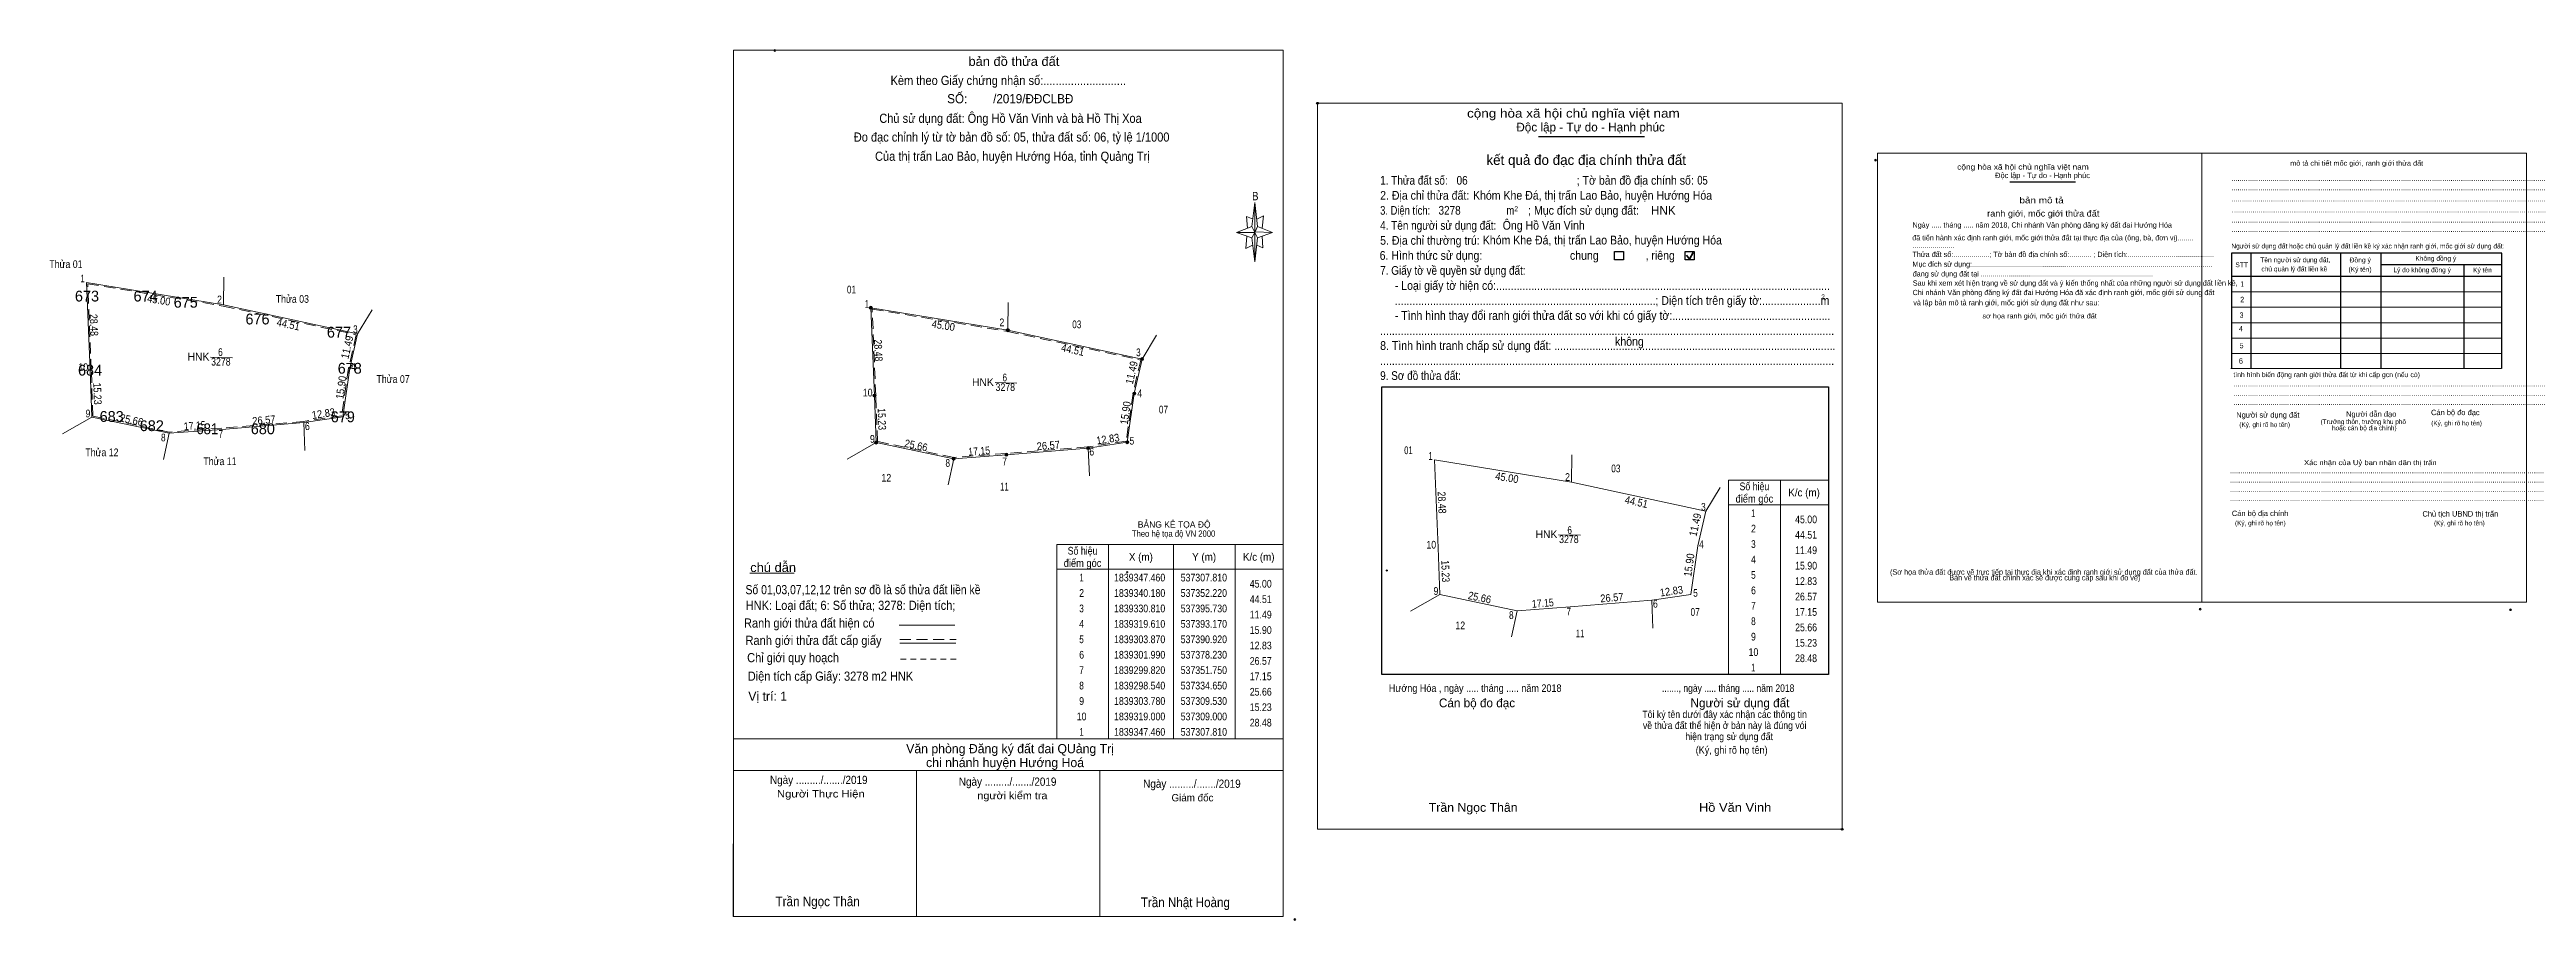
# Model space of a CAD drawing. Header units: metres. Extents: x 535588 to 538099, y 1839141 to 1840775.
# Drawn here: x 537296 to 538099, y 1839141 to 1839423 of the extents above; entities that cross this region are included whole.
import ezdxf
from ezdxf.enums import TextEntityAlignment as Align

# ---------------------------------------------------------------- set-up
doc = ezdxf.new("R2010")
doc.units = ezdxf.units.M
doc.header["$LTSCALE"] = 1.2
doc.header["$PDMODE"] = 32
doc.header["$PDSIZE"] = 0.6
doc.linetypes.add('MEDIUM_DASHED', pattern=[4.5, 3, -1.5])
doc.linetypes.add('SHORT_DASHED', pattern=[2.7, 1.5, -1.2])
for name, color, linetype, lineweight in [('1', 7, 'MEDIUM_DASHED', 13), ('11', 7, 'Continuous', 13), ('17', 7, 'Continuous', 13), ('2', 7, 'Continuous', 13), ('44', 7, 'Continuous', 13), ('5', 7, 'Continuous', 13), ('6', 7, 'Continuous', 13), ('63', 7, 'Continuous', 13), ('7', 7, 'Continuous', 25)]:
    doc.layers.add(name, color=color, linetype=linetype, lineweight=lineweight)
doc.layers.add('12', color=7, linetype='Continuous')
doc.layers.add('16', color=7, linetype='Continuous')

msp = doc.modelspace()

# ---------------------------------------------------------------- texts
at = {"layer": '1'}
for s, height, width, p in [('Thửa 01', 2.5, 0.85, (537301.175, 1839352.1)), ('Thửa 03', 2.5, 0.85, (537374.56, 1839340.83)), (' 01', 2.5, 0.8, (537555.415, 1839343.86)), ('03', 2.5, 0.8, (537628.8, 1839332.59)), ('6', 2.5, 0.8, (537351.235, 1839323.62)), ('3278', 2.5, 0.85, (537351.39, 1839320.5)), ('Thửa 07', 2.5, 0.85, (537407.21, 1839314.88)), ('6', 2.5, 0.8, (537605.475, 1839315.38)), ('3278', 2.5, 0.85, (537605.63, 1839312.26)), ('07', 2.5, 0.8, (537656.9, 1839304.97)), ('Thửa 12', 2.5, 0.85, (537312.84, 1839291.12)), ('01', 2.5, 0.75, (537736.305, 1839291.79)), ('Thửa 11', 2.5, 0.85, (537351.105, 1839288.24)), ('12', 2.5, 0.85, (537567.08, 1839282.88)), ('03', 2.5, 0.8, (537803.52, 1839285.91)), ('11', 2.5, 0.75, (537605.355, 1839280)), ('3278', 2.5, 0.85, (537788.3, 1839262.97)), ('6', 2.5, 0.8, (537788.545, 1839265.92)), ('(Sơ họa thửa đất được vẽ trực tiếp tại thực địa khi xác định ranh giới sử dụng đất của thửa đất.', 1.8, 0.9, (537942.235, 1839252.7)), (' Bản vẽ thửa đất chính xác sẽ được cung cấp sau khi đo vẽ)', 1.8, 0.85, (537942.23, 1839250.87)), ('12', 2.5, 0.85, (537753.09, 1839235.04)), ('07', 2.5, 0.8, (537829.22, 1839239.38)), ('11', 2.5, 0.75, (537791.945, 1839232.45))]:
    msp.add_text(s, height=height, dxfattribs=dict(at, width=width)).set_placement(p, align=Align.CENTER)
for p in [(537344.13, 1839322.12), (537598.37, 1839313.88), (537781.04, 1839264.59)]:
    msp.add_text('HNK', height=2.5, dxfattribs=at).set_placement(p, align=Align.CENTER)
for s, height, width, p in [('Hướng Hóa , ngày ..... tháng ..... năm 2018', 2.434, 0.9, (537729.92, 1839214.75)), ('Trần Ngọc Thân', 2.839, 1.05, (537742.88, 1839175.89)), ('Hồ Văn Vinh', 2.84, 1.1, (537830.45, 1839175.89))]:
    msp.add_text(s, height=height, dxfattribs=dict(at, width=width)).set_placement(p)
at = {"layer": '12'}
for s, p in [('673', (537308, 1839341.25)), ('674', (537327, 1839341.25)), ('675', (537340, 1839339.25)), ('676', (537363.27, 1839333.82)), ('677', (537389.66, 1839329.55)), ('684', (537309, 1839317.25)), ('678', (537393.17, 1839317.86)), ('683', (537316, 1839302.25)), ('682', (537329, 1839299.25)), ('680', (537364.995, 1839298.25)), ('679', (537390.92, 1839302.12))]:
    msp.add_text(s, height=3.5, dxfattribs=at).set_placement(p, align=Align.CENTER)
at = {"layer": '12', "width": 0.9}
msp.add_text('681', height=3.5, dxfattribs=at).set_placement((537346.995, 1839298.25), align=Align.CENTER)
at = {"layer": '16', "width": 0.9}
for s, p in [('Ngày ..... tháng ..... năm 2018, Chi nhánh Văn phòng đăng ký đất đai Hướng Hóa', (537899.67, 1839365.2)), (' đã tiến hành xác định ranh giới, mốc giới thửa đất tại thực địa của (ông, bà, đơn vị)........', (537898.94, 1839361.06)), ('Thửa đất số:..................; Tờ bản đồ địa chính số:........... ; Diện tích:...........................................', (537899.64, 1839355.67)), ('.....................', (537899.59, 1839358.66)), ('Mục đích sử dụng:........................................................................................................................', (537899.64, 1839352.5)), ('đang sử dụng đất tại ......................................................................................', (537899.73, 1839349.36)), ('Chi nhánh Văn phòng đăng ký đất đai Hướng Hóa đã xác định ranh giới, mốc giới sử dụng đất', (537899.69, 1839343.32)), ('Sau khi xem xét hiện trạng về sử dụng đất và ý kiến thống nhất của những người sử dụng đất liền kề,', (537899.76, 1839346.39)), (' và lập bản mô tả ranh giới, mốc giới sử dụng đất như sau:', (537899.28, 1839340.01))]:
    msp.add_text(s, height=1.7, dxfattribs=at).set_placement(p)
at = {"layer": '2'}
for s, height, width, p in [('cộng hòa xã hội chủ nghĩa việt nam', 1.756, 1.15, (537914.15, 1839383.98)), ('........................................................................................................................................................', 1.756, 0.9, (538002.99, 1839380.32)), ('........................................................................................................................................................', 1.756, 0.9, (538002.99, 1839377.31)), ('........................................................................................................................................................', 1.756, 0.9, (538003.06, 1839373.68)), ('........................................................................................................................................................', 1.756, 0.9, (538002.99, 1839366.81)), ('........................................................................................................................................................', 1.756, 0.9, (538002.99, 1839366.81)), ('........................................................................................................................................................', 1.756, 0.9, (538003.15, 1839370.13)), ('........................................................................................................................................................', 1.756, 0.9, (538002.99, 1839363.8)), ('STT', 1.555, 1.05, (538004.31, 1839352.37)), ('(Ký tên)', 1.555, 0.9, (538040.99, 1839350.87)), ('Đồng ý', 1.555, 1.05, (538041.33, 1839353.92)), ('Lý do không đồng ý', 1.555, 0.9, (538055.53, 1839350.72)), ('Ký tên', 1.555, 0.9, (538081.37, 1839350.66)), ('.......................................................................................................................................................', 1.756, 0.9, (538003.66, 1839313.73)), ('.......................................................................................................................................................', 1.756, 0.9, (538003.66, 1839310.72)), ('.......................................................................................................................................................', 1.756, 0.9, (538003.66, 1839307.71)), ('(Ký, ghi rõ họ tên)', 1.505, 0.9, (538005.6, 1839300.6)), ('(Ký, ghi rõ họ tên)', 1.505, 0.9, (538067.79, 1839301.1)), ('........................................................................................................................................................', 1.756, 0.9, (538002.53, 1839285.59)), ('........................................................................................................................................................', 1.756, 0.9, (538002.53, 1839282.58)), ('........................................................................................................................................................', 1.756, 0.9, (538002.53, 1839279.58)), ('........................................................................................................................................................', 1.756, 0.9, (538002.53, 1839276.57)), ('(Ký, ghi rõ họ tên)', 1.505, 0.9, (538004.19, 1839268.71)), ('(Ký, ghi rõ họ tên)', 1.505, 0.9, (538068.71, 1839268.71))]:
    msp.add_text(s, height=height, dxfattribs=dict(at, width=width)).set_placement(p)
for s, height, p in [('Độc lập - Tự do - Hạnh phúc', 1.756, (537926.44, 1839381.23)), ('Người sử dụng đất hoặc chủ quản lý đất liền kề ký xác nhận ranh giới, mốc giới sử dụng đất:', 1.555, (538003.01, 1839358.44)), ('Tên người sử dụng đất,', 1.555, (538012.39, 1839353.97)), ('chủ quản lý đất liền kề', 1.555, (538012.75, 1839351.01)), ('Không đồng ý', 1.555, (538062.65, 1839354.43)), ('tình hình biến động ranh giới thửa đất từ khi cấp gcn (nếu có)', 1.605, (538003.66, 1839316.74)), ('Người sử dụng đất', 1.756, (538004.59, 1839303.62)), ('Người dẫn đạo', 1.755, (538040.2, 1839303.9)), ('Cán bộ đo đạc', 1.752, (538067.73, 1839304.42)), ('Cán bộ địa chính', 1.756, (538003.17, 1839271.72)), ('Chủ tịch UBND thị trấn', 1.76, (538064.94, 1839271.56))]:
    msp.add_text(s, height=height, dxfattribs=at).set_placement(p)
for s, height, width, p in [('mô tả chi tiết mốc giới, ranh giới thửa đất', 1.605, 1.1, (538043.63, 1839385.27)), ('bản mô tả', 2.007, 1.2, (537941.49, 1839373.05)), ('ranh giới, mốc giới thửa đất', 2.007, 1.1, (537942.05, 1839368.78)), ('2', 1.756, 0.8, (538006.525, 1839341.01)), ('1', 1.756, 0.7, (538006.515, 1839346.02)), ('sơ họa ranh giới, mốc giới thửa đất', 1.605, 1.1, (537940.875, 1839335.77)), ('3', 1.756, 0.75, (538006.325, 1839335.97)), ('4', 1.756, 0.8, (538006.13, 1839331.59)), ('5', 1.756, 0.75, (538006.335, 1839326.08)), ('6', 1.756, 0.8, (538006.105, 1839321.11)), ('(Trưởng thôn, trưởng khu phố', 1.505, 0.9, (538045.77, 1839301.54)), ('hoặc cán bộ địa chính)', 1.505, 0.9, (538046.11, 1839299.53)), ('Xác nhận của Uỷ ban nhân dân thị trấn', 1.61, 1.15, (538048.05, 1839288.23))]:
    msp.add_text(s, height=height, dxfattribs=dict(at, width=width)).set_placement(p, align=Align.CENTER)
at = {"layer": '5'}
for s, height, width, p in [('Kèm theo Giấy chứng nhận số:...........................', 2.97, 0.9, (537606.6, 1839411.41)), ('bản đồ thửa đất', 2.97, 1.05, (537608.43, 1839417.58)), ('SỐ:        /2019/ĐĐCLBĐ', 2.97, 0.95, (537607.25, 1839405.48)), ('Chủ sử dụng đất: Ông Hồ Văn Vinh và bà Hồ Thị Xoa', 2.97, 0.9, (537607.33, 1839399.13)), ('Đo đạc chỉnh lý từ tờ bản đồ số: 05, thửa đất số: 06, tỷ lệ 1/1000 ', 2.97, 0.9, (537608.185, 1839393.05)), ('Của thị trấn Lao Bảo, huyện Hướng Hóa, tỉnh Quảng Trị', 2.97, 0.9, (537607.92, 1839386.84)), ('B', 2.728, 0.85, (537686.66, 1839374.04))]:
    msp.add_text(s, height=height, dxfattribs=dict(at, width=width)).set_placement(p, align=Align.CENTER)
at = {"layer": '6'}
for s, height, width, p in [('Ông Hồ Văn Vinh', 2.84, 0.9, (537766.84, 1839364.51)), ('Số 01,03,07,12,12 trên sơ đồ là số thửa đất liền kề', 2.97, 0.85, (537521.43, 1839246.4)), ('HNK: Loại đất; 6: Số thửa; 3278: Diện tích;', 2.97, 0.9, (537521.49, 1839241.32)), ('Diện tích cấp Giấy: 3278 m2 HNK', 2.97, 0.9, (537522.16, 1839218.36))]:
    msp.add_text(s, height=height, dxfattribs=dict(at, width=width)).set_placement(p)
for s, height, p in [('HNK', 2.84, (537814.9, 1839369.34)), ('Vị trí: 1', 2.97, (537522.33, 1839211.86))]:
    msp.add_text(s, height=height, dxfattribs=at).set_placement(p)
for s, height, p in [('BẢNG KÊ TỌA ĐỘ', 2.062, (537660.375, 1839267.96)), (' Văn phòng Đăng ký đất đai QUảng Trị', 2.97, (537606.63, 1839194.87)), ('chi nhánh huyện Hướng Hoá', 2.97, (537605.56, 1839190.37)), ('Giám đốc', 2.376, (537666.315, 1839179.28))]:
    msp.add_text(s, height=height, dxfattribs=at).set_placement(p, align=Align.CENTER)
for s, height, width, p in [('Theo hệ tọa độ VN 2000', 2.062, 0.9, (537660.175, 1839265)), ('chú dẫn', 2.97, 1.05, (537530.385, 1839253.59)), ('Ranh giới thửa đất hiện có ', 2.97, 0.9, (537542.585, 1839235.58)), ('Ranh giới thửa đất cấp giấy', 2.97, 0.9, (537543.485, 1839229.96)), ('Chỉ giới quy hoạch', 2.97, 0.9, (537536.84, 1839224.37)), ('Ngày ........./......./2019', 2.67, 0.9, (537545.18, 1839184.9)), ('Người Thực Hiện', 2.38, 1.15, (537545.845, 1839180.53)), ('Ngày ........./......./2019', 2.67, 0.9, (537606.39, 1839184.33)), ('người kiểm tra', 2.376, 1.1, (537607.935, 1839179.98)), ('Ngày ........./......./2019', 2.67, 0.9, (537666.13, 1839183.67)), ('Trần Ngọc Thân', 3.14, 0.9, (537544.825, 1839145.3)), ('Trần Nhật Hoàng', 3.128, 0.9, (537664.005, 1839145))]:
    msp.add_text(s, height=height, dxfattribs=dict(at, width=width)).set_placement(p, align=Align.CENTER)
at = {"layer": '63'}
for s, width, p in [(' 1', 0.75, (537307.26, 1839347.46)), (' 2', 0.85, (537351.74, 1839340.65)), (' 1', 0.75, (537561.5, 1839339.22)), (' 3', 0.8, (537395.73, 1839331.01)), (' 2', 0.85, (537605.31, 1839333.23)), (' 3', 0.8, (537649.51, 1839323.52)), (' 10', 0.85, (537308.38, 1839318.72)), (' 4', 0.85, (537395.15, 1839318.85)), (' 10', 0.85, (537562.62, 1839310.48)), (' 4', 0.85, (537649.99, 1839310.24)), (' 9', 0.85, (537309.11, 1839303.71)), (' 6', 0.85, (537380.21, 1839299.59)), (' 5', 0.8, (537393.17, 1839303.11)), (' 8', 0.8, (537333.48, 1839295.93)), (' 7', 0.8, (537352.09, 1839297.07)), (' 9', 0.85, (537563.35, 1839295.47)), (' 6', 0.85, (537634.45, 1839291.35)), (' 5', 0.8, (537647.41, 1839294.87)), (' 8', 0.8, (537587.72, 1839287.69)), (' 7', 0.8, (537606.16, 1839288.16)), (' 1', 0.75, (537744.17, 1839289.93)), (' 2', 0.85, (537788.65, 1839283.12)), (' 3', 0.8, (537832.64, 1839273.48)), ('45.00', 0.85, (537868.73, 1839269.4)), (' 10', 0.85, (537745.29, 1839261.19)), (' 4', 0.85, (537832.06, 1839261.32)), ('44.51', 0.85, (537868.73, 1839264.4)), ('11.49', 0.85, (537868.73, 1839259.4)), ('15.90', 0.85, (537868.73, 1839254.4)), ('45.00', 0.85, (537691.98, 1839248.54)), ('44.51', 0.85, (537691.98, 1839243.54)), (' 9', 0.85, (537746.02, 1839246.18)), (' 5', 0.8, (537830.08, 1839245.58)), ('26.57', 0.85, (537868.73, 1839244.4)), ('12.83', 0.85, (537868.73, 1839249.4)), ('11.49', 0.85, (537691.98, 1839238.54)), (' 8', 0.8, (537770.39, 1839238.4)), (' 7', 0.8, (537789, 1839239.54)), (' 6', 0.85, (537817.12, 1839242.06)), ('17.15', 0.85, (537868.73, 1839239.4)), ('15.90', 0.85, (537691.98, 1839233.54)), ('12.83', 0.85, (537691.98, 1839228.54)), ('25.66', 0.85, (537868.73, 1839234.4)), ('15.23', 0.85, (537868.73, 1839229.4)), ('26.57', 0.85, (537691.98, 1839223.54)), ('17.15', 0.85, (537691.98, 1839218.54)), ('28.48', 0.85, (537868.73, 1839224.4)), ('25.66', 0.85, (537691.98, 1839213.54)), ('28.48', 0.85, (537691.98, 1839203.54)), ('15.23', 0.85, (537691.98, 1839208.54))]:
    msp.add_text(s, height=2.5, dxfattribs=dict(at, width=width)).set_placement(p, align=Align.RIGHT)
for s, rotation, width, p in [('45.00', 350.69, 0.9, (537331.113, 1839340.49)), ('28.48', 272.394, 0.85, (537309.012, 1839333.587)), ('44.51', 347.847, 0.9, (537373.007, 1839332.618)), ('45.00', 350.69, 0.9, (537585.358, 1839332.249)), ('11.49', 77.125, 0.9, (537393.558, 1839326.166)), ('28.48', 272.394, 0.85, (537563.252, 1839325.347)), ('44.51', 347.847, 0.9, (537627.247, 1839324.378)), ('11.49', 77.125, 0.9, (537647.798, 1839317.926)), ('15.23', 271.994, 0.85, (537310.156, 1839311.344)), ('15.90', 81.865, 0.9, (537391.599, 1839313.223)), ('25.66', 348.217, 0.9, (537322.21, 1839301.647)), ('17.15', 4.281, 0.85, (537343.017, 1839299.794)), ('26.57', 4.685, 0.9, (537365.438, 1839301.591)), ('12.83', 8.427, 0.9, (537384.822, 1839303.71)), ('15.23', 271.994, 0.85, (537564.396, 1839303.104)), ('15.90', 81.865, 0.9, (537645.839, 1839304.978)), ('25.66', 348.217, 0.9, (537576.455, 1839293.406)), ('17.15', 4.281, 0.85, (537597.257, 1839291.554)), ('26.57', 4.685, 0.9, (537619.673, 1839293.351)), ('12.83', 8.427, 0.9, (537639.057, 1839295.469)), ('45.00', 350.69, 0.9, (537768.028, 1839282.959)), ('28.48', 272.394, 0.85, (537745.922, 1839276.057)), ('44.51', 347.847, 0.9, (537809.917, 1839275.088)), ('11.49', 77.125, 0.9, (537830.468, 1839268.636)), ('15.23', 271.994, 0.85, (537747.066, 1839253.814)), ('15.90', 81.865, 0.9, (537828.509, 1839255.688)), ('25.66', 348.217, 0.9, (537759.125, 1839244.116)), ('26.57', 4.685, 0.9, (537802.343, 1839244.061)), ('12.83', 8.427, 0.9, (537821.727, 1839246.179)), ('17.15', 4.281, 0.85, (537779.927, 1839242.264))]:
    msp.add_text(s, height=2.5, rotation=rotation, dxfattribs=dict(at, width=width)).set_placement(p, align=Align.CENTER)
for s, width, p in [('điểm góc', 0.9, (537848.43, 1839276.1)), ('Số hiệu', 0.85, (537848.43, 1839280.1)), ('K/c (m)', 0.95, (537864.53, 1839278.1)), (' 1', 0.75, (537847.725, 1839271.4)), ('Số hiệu', 0.85, (537630.68, 1839259.24)), (' 3', 0.8, (537847.73, 1839261.4)), (' 2', 0.85, (537847.73, 1839266.4)), ('điểm góc', 0.9, (537630.68, 1839255.24)), ('X (m)', 0.95, (537649.58, 1839257.24)), ('Y (m)', 0.95, (537670.075, 1839257.24)), ('K/c (m)', 0.95, (537687.78, 1839257.24)), (' 4', 0.85, (537847.725, 1839256.4)), (' 5', 0.8, (537847.73, 1839251.4)), (' 2', 0.85, (537629.98, 1839245.54)), (' 1', 0.75, (537629.975, 1839250.54)), ('1839347.460', 0.85, (537649.18, 1839250.54)), ('1839340.180', 0.85, (537649.18, 1839245.54)), ('537307.810', 0.85, (537669.985, 1839250.54)), ('537352.220', 0.85, (537669.985, 1839245.54)), (' 6', 0.85, (537847.73, 1839246.4)), (' 4', 0.85, (537629.975, 1839235.54)), (' 3', 0.8, (537629.98, 1839240.54)), ('1839330.810', 0.85, (537649.18, 1839240.54)), ('1839319.610', 0.85, (537649.18, 1839235.54)), ('537395.730', 0.85, (537669.985, 1839240.54)), ('537393.170', 0.85, (537669.985, 1839235.54)), (' 8', 0.8, (537847.73, 1839236.4)), (' 7', 0.8, (537847.73, 1839241.4)), (' 5', 0.8, (537629.98, 1839230.54)), ('1839303.870', 0.85, (537649.18, 1839230.54)), ('537390.920', 0.85, (537669.985, 1839230.54)), (' 9', 0.85, (537847.725, 1839231.4)), (' 6', 0.85, (537629.98, 1839225.54)), (' 7', 0.8, (537629.98, 1839220.54)), ('1839301.990', 0.85, (537649.18, 1839225.54)), ('1839299.820', 0.85, (537649.18, 1839220.54)), ('537378.230', 0.85, (537669.985, 1839225.54)), ('537351.750', 0.85, (537669.985, 1839220.54)), (' 10', 0.85, (537847.725, 1839226.4)), (' 1', 0.75, (537847.725, 1839221.4)), (' 9', 0.85, (537629.975, 1839210.54)), (' 8', 0.8, (537629.98, 1839215.54)), ('1839298.540', 0.85, (537649.18, 1839215.54)), ('1839303.780', 0.85, (537649.18, 1839210.54)), ('537334.650', 0.85, (537669.985, 1839215.54)), ('537309.530', 0.85, (537669.985, 1839210.54)), (' 10', 0.85, (537629.975, 1839205.54)), ('1839319.000', 0.85, (537649.18, 1839205.54)), ('537309.000', 0.85, (537669.985, 1839205.54)), (' 1', 0.75, (537629.975, 1839200.54)), ('1839347.460', 0.85, (537649.18, 1839200.54)), ('537307.810', 0.85, (537669.985, 1839200.54))]:
    msp.add_text(s, height=2.5, dxfattribs=dict(at, width=width)).set_placement(p, align=Align.CENTER)
at = {"layer": '7'}
for s, height, width, p in [('cộng hòa xã hội chủ nghĩa việt nam', 2.839, 1.15, (537755.3, 1839400.83)), ('1. Thửa đất số:', 2.839, 0.85, (537727.13, 1839379.09)), ('06', 2.84, 0.85, (537751.9, 1839379.09)), ('; Tờ bản đồ địa chính số:', 2.839, 0.9, (537790.84, 1839379.09)), ('05', 2.84, 0.8, (537829.92, 1839379.13)), ('2. Địa chỉ thửa đất:', 2.839, 0.9, (537727.13, 1839374.23)), ('Khóm Khe Đá, thị trấn Lao Bảo, huyện Hướng Hóa', 2.84, 0.9, (537757.22, 1839374.23)), ('4. Tên người sử dụng đất:', 2.839, 0.85, (537727.13, 1839364.49)), ('3. Diện tích:', 2.839, 0.8, (537727.13, 1839369.36)), ('3278', 2.84, 0.85, (537746.04, 1839369.38)), ('m', 2.839, 0.8, (537768.06, 1839369.36)), ('2', 1.622, 0.8, (537770.61, 1839370.5)), ('; Mục đích sử dụng đất:', 2.839, 0.9, (537775.1, 1839369.36)), ('6. Hình thức sử dụng:', 2.839, 0.9, (537726.97, 1839354.76)), ('5. Địa chỉ thường trú:', 2.839, 0.9, (537727.13, 1839359.63)), ('Khóm Khe Đá, thị trấn Lao Bảo, huyện Hướng Hóa', 2.84, 0.9, (537760.4, 1839359.73)), ('chung                , riêng', 2.839, 0.9, (537788.65, 1839354.76)), ('7. Giấy tờ về quyền sử dụng đất:', 2.839, 0.85, (537727.13, 1839349.9)), ('     - Loại giấy tờ hiện có:..................................................................................................................', 2.839, 0.9, (537727.13, 1839345.02)), ('     .........................................................................................; Diện tích trên giấy tờ:....................m', 2.839, 0.9, (537727.13, 1839340.16)), ('2', 1.622, 0.8, (537870.07, 1839341.95)), ('     - Tình hình thay đổi ranh giới thửa đất so với khi có giấy tờ:......................................................', 2.839, 0.9, (537727.13, 1839335.3)), ('8. Tình hình tranh chấp sử dụng đất: ................................................................................................', 2.839, 0.9, (537727.13, 1839325.56)), ('...........................................................................................................................................................', 2.839, 0.9, (537727.13, 1839330.42)), ('không', 2.839, 0.9, (537803.27, 1839326.9)), ('9. Sơ đồ thửa đất:', 2.839, 0.85, (537727.13, 1839315.82)), ('...........................................................................................................................................................', 2.839, 0.9, (537727.13, 1839320.68)), ('......., ngày ..... tháng ..... năm 2018', 2.434, 0.85, (537818.48, 1839214.75)), ('(Ký, ghi rõ họ tên)', 2.434, 0.9, (537829.41, 1839194.71))]:
    msp.add_text(s, height=height, dxfattribs=dict(at, width=width)).set_placement(p)
for s, p in [('Độc lập - Tự do - Hạnh phúc', (537771.27, 1839396.34)), ('Cán bộ đo đạc', (537746.18, 1839209.77)), ('Người sử dụng đất', (537827.72, 1839209.77))]:
    msp.add_text(s, height=2.839, dxfattribs=at).set_placement(p)
for s, height, p in [('kết quả đo đạc địa chính thửa đất', 3.245, (537793.91, 1839385.5)), ('.', 0.811, (537876.879, 1839169.81))]:
    msp.add_text(s, height=height, dxfattribs=at).set_placement(p, align=Align.CENTER)
at = {"layer": '7', "width": 0.9}
for s, p in [('Tôi ký tên dưới đây xác nhận các thông tin', (537838.775, 1839206.31)), ('về thửa đất thể hiện ở bản này là đúng vói', (537838.805, 1839202.72)), ('hiện trạng sử dụng đất', (537840.245, 1839199.13))]:
    msp.add_text(s, height=2.345, dxfattribs=at).set_placement(p, align=Align.CENTER)

# ---------------------------------------------------------------- hatches: boundary and pattern name
at = {"layer": '44'}
for points in [[(537562.561, 1839339.235, 1), (537561.561, 1839339.235, 1)], [(537606.971, 1839331.955, 1), (537605.971, 1839331.955, 1)], [(537650.481, 1839322.585, 1), (537649.481, 1839322.585, 1)], [(537563.751, 1839310.775, 1), (537562.751, 1839310.775, 1)], [(537647.921, 1839311.385, 1), (537646.921, 1839311.385, 1)], [(537564.281, 1839295.555, 1), (537563.281, 1839295.555, 1)], [(537632.981, 1839293.765, 1), (537631.981, 1839293.765, 1)], [(537645.671, 1839295.645, 1), (537644.671, 1839295.645, 1)], [(537589.401, 1839290.315, 1), (537588.401, 1839290.315, 1)], [(537606.501, 1839291.595, 1), (537605.501, 1839291.595, 1)]]:
    msp.add_hatch(color=256, dxfattribs=at).paths.add_polyline_path(points)

# ---------------------------------------------------------------- linework, layer by layer
at = {"layer": '1'}
for points in [[(537308.23, 1839346.99), (537352.15, 1839339.79), (537395.25, 1839330.5), (537392.78, 1839319.68), (537390.57, 1839304.22), (537378.18, 1839302.39), (537351.72, 1839300.22), (537334.68, 1839298.94), (537309.92, 1839304.11), (537309.4, 1839319.02)], [(537562.49, 1839338.77), (537606.41, 1839331.57), (537649.51, 1839322.28), (537647.04, 1839311.46), (537644.83, 1839296), (537632.44, 1839294.17), (537605.98, 1839292), (537588.94, 1839290.72), (537564.18, 1839295.89), (537563.66, 1839310.8)]]:
    msp.add_lwpolyline(points, close=True, dxfattribs=at)
at = {"layer": '11'}
for p, q in [((537309.31, 1839319), (537308.69, 1839319)), ((537309, 1839319.31), (537309, 1839318.69)), ((537393.48, 1839319.61), (537392.86, 1839319.61)), ((537393.17, 1839319.92), (537393.17, 1839319.3)), ((537645.41, 1839253.51), (537644.79, 1839253.51)), ((537645.1, 1839253.82), (537645.1, 1839253.2)), ((537729.58, 1839254.12), (537728.96, 1839254.12)), ((537729.27, 1839254.43), (537729.27, 1839253.81))]:
    msp.add_line(p, q, dxfattribs=at)
at = {"layer": '17'}
for p, q in [((537522.83, 1839253.24), (537537.17, 1839253.24)), ((537517.46, 1839141.96), (537517.5, 1839189.3)), ((537576.86, 1839141.92), (537576.9, 1839189.26)), ((537636.26, 1839141.89), (537636.3, 1839189.24))]:
    msp.add_line(p, q, dxfattribs=at)
at = {"layer": '2', "lineweight": 25}
for p, q in [((537931.22, 1839379.99), (537952.49, 1839379.99)), ((538003.03, 1839349.44), (538090.67, 1839349.44)), ((538009.33, 1839356.86), (538009.33, 1839319.5)), ((538038.35, 1839356.71), (538038.35, 1839319.5)), ((538051.44, 1839356.71), (538051.44, 1839319.5)), ((538051.44, 1839353.25), (538090.67, 1839353.25)), ((538078.38, 1839353.25), (538078.38, 1839319.5))]:
    msp.add_line(p, q, dxfattribs=at)
at = {"layer": '2'}
for p, q in [((538003.03, 1839344.42), (538090.67, 1839344.42)), ((538003.03, 1839339.4), (538090.67, 1839339.4)), ((538003.03, 1839334.39), (538090.67, 1839334.39)), ((538003.03, 1839329.37), (538090.67, 1839329.37)), ((538002.88, 1839319.5), (538090.52, 1839319.5)), ((538003.03, 1839324.35), (538090.67, 1839324.35))]:
    msp.add_line(p, q, dxfattribs=at)
for points in [[(537888.28, 1839389.31), (537993.47, 1839389.31), (537993.47, 1839243.82), (537888.28, 1839243.82)], [(537993.47, 1839389.31), (538098.66, 1839389.31), (538098.66, 1839243.82), (537993.47, 1839243.82)], [(537993.47, 1839389.31), (538098.66, 1839389.31), (538098.66, 1839243.82), (537993.47, 1839243.82)]]:
    msp.add_lwpolyline(points, close=True, dxfattribs=at)
at = {"layer": '2', "lineweight": 25}
msp.add_lwpolyline([(538090.67, 1839319.5), (538090.67, 1839356.86), (538003.03, 1839356.86), (538003.03, 1839319.5)], dxfattribs=at)
at = {"layer": '2'}
for p in [(537887.72, 1839387.06), (537992.9, 1839241.58), (538093.46, 1839241.37)]:
    msp.add_point(p, dxfattribs=at)
at = {"layer": '44'}
for p, q in [((537395.73, 1839330.81), (537352.22, 1839340.18)), ((537395.73, 1839330.81), (537393.17, 1839319.61)), ((537649.99, 1839322.59), (537606.48, 1839331.96)), ((537390.92, 1839303.87), (537393.17, 1839319.61)), ((537649.99, 1839322.59), (537647.43, 1839311.39)), ((537645.18, 1839295.65), (537647.43, 1839311.39)), ((537351.75, 1839299.82), (537378.23, 1839301.99)), ((537606.01, 1839291.6), (537632.49, 1839293.77)), ((537832.65, 1839273.29), (537789.14, 1839282.66)), ((537832.65, 1839273.29), (537830.09, 1839262.09)), ((537827.84, 1839246.35), (537830.09, 1839262.09)), ((537788.67, 1839242.3), (537815.15, 1839244.47))]:
    msp.add_line(p, q, dxfattribs=at)
for points in [[(537307.81, 1839347.46), (537309, 1839319), (537309.53, 1839303.78), (537334.65, 1839298.54)], [(537562.07, 1839339.24), (537563.26, 1839310.78), (537563.79, 1839295.56), (537588.91, 1839290.32)], [(537744.73, 1839289.94), (537745.92, 1839261.48), (537746.45, 1839246.26), (537771.57, 1839241.02)]]:
    msp.add_lwpolyline(points, dxfattribs=at)
for centre in [(537562.061, 1839339.235), (537606.471, 1839331.955), (537649.981, 1839322.585), (537563.251, 1839310.775), (537647.421, 1839311.385), (537563.781, 1839295.555), (537632.481, 1839293.765), (537645.171, 1839295.645), (537588.901, 1839290.315), (537606.001, 1839291.595)]:
    msp.add_circle(centre, 0.5, dxfattribs=at)
at = {"layer": '5'}
for p, q in [((537517.5, 1839141.96), (537517.5, 1839422.72)), ((537685.54, 1839365.59), (537686.53, 1839373.31)), ((537687.33, 1839365.59), (537692.28, 1839363.61)), ((537685.54, 1839361.83), (537680.59, 1839363.61)), ((537687.33, 1839361.83), (537686.53, 1839354.11)), ((537689.11, 1839358.66), (537687.13, 1839359.45)), ((537688.91, 1839362.42), (537689.11, 1839358.66))]:
    msp.add_line(p, q, dxfattribs=at)
for points in [[(537517.5, 1839422.72), (537695.7, 1839422.72), (537695.7, 1839141.96)], [(537686.53, 1839363.61), (537685.54, 1839365.59), (537680.59, 1839363.61)], [(537685.94, 1839367.97), (537683.76, 1839368.76), (537684.16, 1839365)], [(537687.13, 1839367.97), (537689.31, 1839368.96), (537688.91, 1839365)], [(537683.96, 1839362.42), (537683.56, 1839358.46), (537685.74, 1839359.45)], [(537686.53, 1839363.61), (537687.33, 1839361.83), (537692.28, 1839363.61)]]:
    msp.add_lwpolyline(points, dxfattribs=at)
for points in [[(537686.53, 1839363.61), (537680.59, 1839363.61), (537685.54, 1839365.59), (537687.33, 1839361.83), (537692.28, 1839363.61), (537686.53, 1839363.81)], [(537686.53, 1839373.31), (537687.33, 1839365.59), (537686.53, 1839363.61)], [(537686.53, 1839363.61), (537686.53, 1839354.11), (537685.54, 1839361.83)]]:
    msp.add_lwpolyline(points, close=True, dxfattribs=at)
msp.add_point((537530.91, 1839422.59), dxfattribs=at)
at = {"layer": '6'}
for p, q in [((537571.19, 1839236.33), (537589.29, 1839236.33)), ((537571.47, 1839230.53), (537589.56, 1839230.53)), ((537517.5, 1839199.51), (537695.7, 1839199.51)), ((537517.46, 1839189.3), (537695.66, 1839189.3)), ((537695.66, 1839141.96), (537517.46, 1839141.96))]:
    msp.add_line(p, q, dxfattribs=at)
at = {"layer": '6', "linetype": 'MEDIUM_DASHED'}
msp.add_line((537571.47, 1839231.76), (537589.69, 1839231.76), dxfattribs=at)
at = {"layer": '6'}
msp.add_point((537699.45, 1839140.99), dxfattribs=at)
at = {"layer": '63'}
for p, q in [((537352.22, 1839340.18), (537307.81, 1839347.46)), ((537352.22, 1839340.18), (537352.35, 1839349.12)), ((537400.41, 1839338.52), (537395.73, 1839330.81)), ((537606.48, 1839331.96), (537562.07, 1839339.24)), ((537606.48, 1839331.96), (537606.61, 1839340.9)), ((537654.67, 1839330.3), (537649.99, 1839322.59)), ((537348.06, 1839323.2), (537355.12, 1839323.03)), ((537602.32, 1839314.98), (537609.38, 1839314.81)), ((537309.53, 1839303.78), (537300.08, 1839298.4)), ((537378.23, 1839301.99), (537390.92, 1839303.87)), ((537378.23, 1839301.99), (537378.63, 1839292.95)), ((537378.23, 1839301.99), (537378.63, 1839292.95)), ((537334.65, 1839298.54), (537332.83, 1839290.09)), ((537334.65, 1839298.54), (537351.75, 1839299.82)), ((537563.79, 1839295.56), (537554.34, 1839290.18)), ((537632.49, 1839293.77), (537645.18, 1839295.65)), ((537632.49, 1839293.77), (537632.89, 1839284.73)), ((537632.49, 1839293.77), (537632.89, 1839284.73)), ((537588.91, 1839290.32), (537587.09, 1839281.87)), ((537588.91, 1839290.32), (537606.01, 1839291.6)), ((537789.14, 1839282.66), (537744.73, 1839289.94)), ((537789.14, 1839282.66), (537789.27, 1839291.6)), ((537837.33, 1839281), (537832.65, 1839273.29)), ((537840.05, 1839220.36), (537840.05, 1839283.36)), ((537856.85, 1839283.36), (537856.85, 1839220.36)), ((537856.85, 1839283.36), (537856.85, 1839220.36)), ((537872.45, 1839283.36), (537872.45, 1839220.36)), ((537639.1, 1839262.51), (537639.1, 1839199.51)), ((537660.1, 1839262.51), (537660.1, 1839199.51)), ((537680.1, 1839262.51), (537680.1, 1839199.51)), ((537784.98, 1839265.68), (537792.04, 1839265.51)), ((537622.3, 1839254.51), (537695.7, 1839254.51)), ((537746.45, 1839246.26), (537737, 1839240.88)), ((537815.15, 1839244.47), (537827.84, 1839246.35)), ((537771.57, 1839241.02), (537769.75, 1839232.57)), ((537771.57, 1839241.02), (537788.67, 1839242.3)), ((537815.15, 1839244.47), (537815.55, 1839235.43)), ((537815.15, 1839244.47), (537815.55, 1839235.43))]:
    msp.add_line(p, q, dxfattribs=at)
at = {"layer": '63', "linetype": 'SHORT_DASHED'}
msp.add_line((537571.72, 1839225.32), (537589.93, 1839225.32), dxfattribs=at)
at = {"layer": '63'}
for points in [[(537840.05, 1839283.36), (537856.85, 1839283.36), (537872.45, 1839283.36)], [(537840.05, 1839275.36), (537856.85, 1839275.36), (537872.45, 1839275.36)], [(537872.45, 1839220.36), (537856.85, 1839220.36), (537840.05, 1839220.36)]]:
    msp.add_lwpolyline(points, dxfattribs=at)
msp.add_lwpolyline([(537622.3, 1839262.51), (537695.7, 1839262.51), (537695.7, 1839199.51), (537622.3, 1839199.51)], close=True, dxfattribs=at)
at = {"layer": '7'}
for p, q in [((537778.43, 1839394.68), (537812.82, 1839394.68)), ((537727.64, 1839313.56), (537872.44, 1839313.56)), ((537872.44, 1839313.56), (537872.44, 1839220.36))]:
    msp.add_line(p, q, dxfattribs=at)
at = {"layer": '7', "lineweight": 35}
for p, q in [((537826.4, 1839356.24), (537827.37, 1839354.98)), ((537827.37, 1839354.98), (537828.54, 1839357.08))]:
    msp.add_line(p, q, dxfattribs=at)
at = {"layer": '7', "lineweight": 13}
msp.add_lwpolyline([(537706.79, 1839405.47), (537876.87, 1839405.47), (537876.87, 1839170.23), (537706.79, 1839170.23)], close=True, dxfattribs=at)
at = {"layer": '7'}
for points in [[(537803.04, 1839357.49), (537805.96, 1839357.49), (537805.96, 1839354.77), (537803.04, 1839354.77)], [(537826.02, 1839357.49), (537828.94, 1839357.49), (537828.94, 1839354.77), (537826.02, 1839354.77)]]:
    msp.add_lwpolyline(points, close=True, dxfattribs=at)
msp.add_lwpolyline([(537872.44, 1839220.36), (537727.64, 1839220.36), (537727.64, 1839313.56)], dxfattribs=at)
for p in [(537706.79, 1839405.47), (537876.87, 1839170.23)]:
    msp.add_point(p, dxfattribs=at)

msp.set_redraw_order([(e.dxf.handle, doc.entitydb.next_handle()) for e in msp.query("TEXT MTEXT ATTDEF DIMENSION ARC_DIMENSION")])  # texts and dimensions are drawn at this point

doc.saveas('drawing.dxf')
